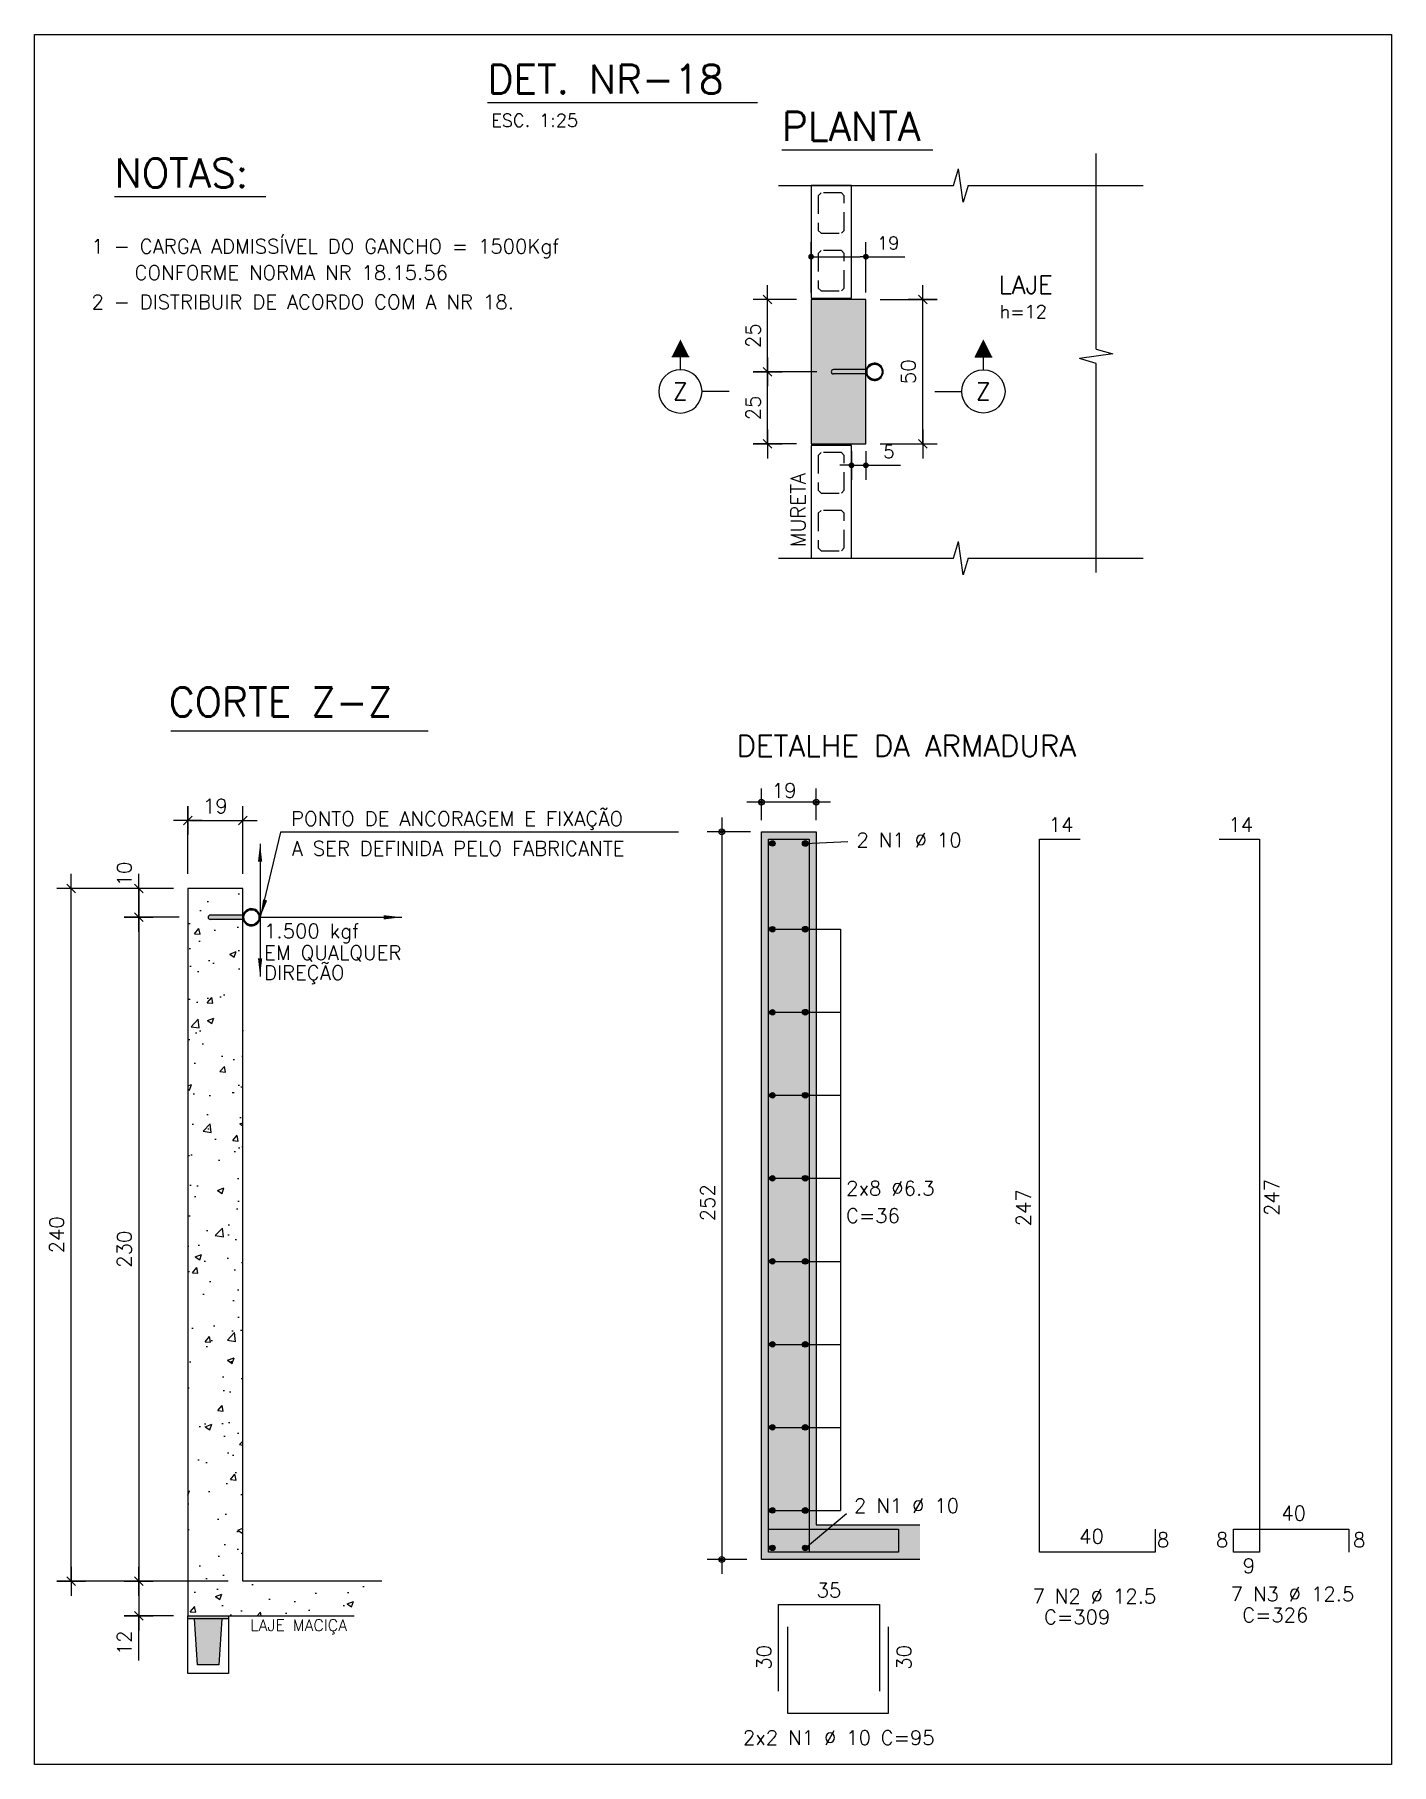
# Model space of a CAD drawing. Extents: x -14651 to 3487, y -4567 to -809.
# Drawn here: x -7812 to -6872, y -2353 to -1155 of the extents above; entities that cross this region are included whole.
import ezdxf
from ezdxf.enums import TextEntityAlignment as Align

# ---------------------------------------------------------------- set-up
doc = ezdxf.new("R2010")
doc.units = 0
doc.header["$LTSCALE"] = 25
doc.linetypes.add('DASHED2', pattern=[0.375, 0.25, -0.125])
for name, color, linetype in [('12', 4, 'Continuous'), ('228', 7, 'Continuous'), ('241', 2, 'Continuous'), ('4', 4, 'Continuous'), ('5', 2, 'Continuous'), ('COTA', 1, 'Continuous'), ('COTAS', 1, 'Continuous'), ('H3', 253, 'Continuous'), ('H7', 1, 'Continuous'), ('L-D', 2, 'Continuous'), ('L-N', 4, 'Continuous'), ('Linha_fina', 1, 'Continuous'), ('Linha_media', 4, 'Continuous'), ('PENA_01', 1, 'Continuous'), ('PENA_02', 2, 'Continuous'), ('PENA_03', 3, 'Continuous'), ('PENA_06', 6, 'Continuous'), ('Pena_1', 1, 'Continuous'), ('PENA_10', 253, 'Continuous'), ('PENA_12', 9, 'Continuous'), ('PENA_18', 1, 'Continuous'), ('PENA_3', 3, 'Continuous'), ('TEXTO', 3, 'Continuous'), ('VIGA', 3, 'Continuous')]:
    doc.layers.add(name, color=color, linetype=linetype)
doc.styles.add('COTA', font='romans.shx')
doc.styles.add('R80', font='simplex.shx', dxfattribs={"height": 10})
doc.styles.add('ROMANS', font='ROMANS')
doc.styles.get("Standard").update_dxf_attribs({"font": 'romans.shx'})
doc.styles.add('Texto1', font='romans.shx', dxfattribs={"height": 9})
doc.styles.add('Texto3', font='romans.shx', dxfattribs={"height": 20})
doc.dimstyles.new('forma', dxfattribs={"dimscale": 5, "dimtxt": 1.8, "dimasz": 0.8, "dimexe": 2, "dimexo": 1, "dimgap": 1, "dimtad": 1, "dimdec": 1, "dimzin": 9, "dimtxsty": 'COTA', "dimblk1": 'DOT', "dimblk2": 'DOT', "dimsah": 1, "dimcen": 0, "dimdle": 1, "dimclrd": 256, "dimclre": 256, "dimclrt": 2, "dimadec": 0, "dimazin": 0, "dimtfac": 1, "dimtdec": 0, "dimtmove": 0, "dimatfit": 3, "dimfxl": 1, "dimtolj": 1, "dimtzin": 0, "dimarcsym": 0})
doc.dimstyles.new('ZD1', dxfattribs={"dimtxt": 9, "dimasz": 1, "dimexe": 10, "dimexo": 10, "dimgap": 5, "dimtad": 1, "dimdec": 1, "dimzin": 12, "dimdsep": 46, "dimtxsty": 'R80', "dimblk1": 'ZD1', "dimblk2": 'ZD1', "dimsah": 1, "dimcen": 0.1, "dimdle": 10, "dimclrt": 2, "dimadec": 0, "dimazin": 0, "dimtfac": 1, "dimtdec": 1, "dimtmove": 0, "dimatfit": 3, "dimldrblk": 'ZD1', "dimfxl": 1, "dimtolj": 1, "dimtzin": 12, "dimarcsym": 0})

msp = doc.modelspace()

# ---------------------------------------------------------------- texts
at = {"layer": '228'}
for s, p in [('MURETA', (-7277.94, -1509.66)), ('252', (-7340.68, -1976.71)), ('247', (-6949.68, -1973.06)), ('247', (-7121.79, -1980.25)), ('30', (-7301.65, -2287.45)), ('30', (-7204.51, -2287.45))]:
    msp.add_text(s, height=10, rotation=90, dxfattribs=at).set_placement(p)
for s, p in [('19', (-7301.21, -1683.3)), ('14', (-7109.26, -1706.93)), ('14', (-6984.83, -1706.93)), ('2 N1 %%C 10', (-7242.55, -1717.62)), ('1.500 kgf', (-7653.07, -1780.66)), ('EM QUALQUER', (-7653.07, -1795.68)), ('DIREÇÃO', (-7653.07, -1809.54)), ('2x8 %%C6.3', (-7249.7, -1958.82)), ('C=36', (-7249.7, -1977.75)), ('2 N1 %%C 10', (-7244.24, -2178.7)), ('40', (-6948.16, -2183.94)), ('40', (-7088.21, -2199.94)), ('8', (-7034.34, -2202.41)), ('8', (-6993.32, -2202.41)), ('8', (-6898.33, -2202.41)), ('9', (-6974.83, -2220.41)), ('35', (-7270.16, -2237.29)), ('7 N2 %%C 12.5', (-7120.5, -2241.42)), ('7 N3 %%C 12.5', (-6983.22, -2239.97)), ('C=309', (-7112.47, -2255.91)), ('C=326', (-6975.18, -2254.46)), ('2x2 N1 %%C 10 C=95', (-7321.24, -2339.44))]:
    msp.add_text(s, height=10, dxfattribs=at).set_placement(p)
at = {"layer": '5', "linetype": 'Continuous'}
for s, p in [('1 - CARGA ADMISSÍVEL DO GANCHO = 1500Kgf', (-7772.71, -1306.25)), ('    CONFORME NORMA NR 18.15.56', (-7772.71, -1324.53)), ('2 - DISTRIBUIR DE ACORDO COM A NR 18.', (-7772.71, -1344.79))]:
    msp.add_text(s, height=10, dxfattribs=at).set_placement(p)
at = {"layer": 'L-D', "color": 2, "style": 'Texto1'}
msp.add_text('h=12', height=9, dxfattribs=at).set_placement((-7143.34, -1351.01))
at = {"layer": 'L-N'}
msp.add_text('LAJE', height=12.5, dxfattribs=at).set_placement((-7143.95, -1334.19))
at = {"layer": 'PENA_02', "linetype": 'Continuous'}
for s, p in [('PONTO DE ANCORAGEM E FIXAÇÃO', (-7634.4, -1702.78)), ('A SER DEFINIDA PELO FABRICANTE', (-7633.92, -1723.43))]:
    msp.add_text(s, height=10, dxfattribs=at).set_placement(p)
at = {"layer": 'PENA_03', "linetype": 'Continuous'}
for s, height, p in [('DETALHE DA ARMADURA', 15, (-7325.7, -1654.84)), ('LAJE MACIÇA', 8, (-7662.74, -2260.55))]:
    msp.add_text(s, height=height, dxfattribs=at).set_placement(p)
at = {"layer": 'TEXTO', "color": 4, "style": 'Texto3'}
for s, p in [('DET. NR-18', (-7498.29, -1195.51)), ('PLANTA', (-7294.29, -1228.19)), ('NOTAS:', (-7756.66, -1260.53)), ('CORTE Z-Z', (-7719.13, -1626.93))]:
    msp.add_text(s, height=20, dxfattribs=at).set_placement(p)
at = {"layer": 'TEXTO', "color": 2, "style": 'Texto1'}
msp.add_text('ESC. 1:25', height=9, dxfattribs=at).set_placement((-7495.64, -1218.49))

# ---------------------------------------------------------------- blocks, each defined once
blk = doc.blocks.new('ss')
at = {"layer": 'Linha_fina'}
blk.add_solid([(0, 0), (-2.5, -0.29), (-2.5, 0.3)], dxfattribs=at)
blk = doc.blocks.new('ZD1')
at = {"layer": '4'}
for q in [(-3, -3), (3, 3)]:
    blk.add_line((0, 0), q, dxfattribs=at)
at = {"layer": 'COTAS', "color": 1}
for p, q in [((-10, 0), (0, 0)), ((0, 0), (0, 10)), ((0, 0), (10, 0)), ((0, -10), (0, 0))]:
    blk.add_line(p, q, dxfattribs=at)
blk = doc.blocks.new('*D56')
at = {"layer": 'COTA', "color": 0, "lineweight": -2, "transparency": 16777216}
for p, q in [((-7715.9, -1746.1), (-7750, -1746.1)), ((-7740, -1747.1), (-7740, -1765.1)), ((-7711.9, -1766.1), (-7750, -1766.1))]:
    blk.add_line(p, q, dxfattribs=at)
at = {"layer": 'Defpoints', "color": 0, "transparency": 16777216}
for p in [(-7705.9, -1746.1), (-7740, -1766.1), (-7701.9, -1766.1)]:
    blk.add_point(p, dxfattribs=at)
at = {"layer": 'COTA', "color": 0, "lineweight": -2, "transparency": 16777216}
for p, rotation in [((-7740, -1746.1), 90), ((-7740, -1766.1), 270)]:
    blk.add_blockref('ZD1', p, dxfattribs=dict(at, rotation=rotation))
at = {"layer": 'COTA', "color": 2, "transparency": 16777216, "insert": (-7750, -1736.1), "char_height": 10, "attachment_point": 5, "rotation": 90, "style": 'R80'}
blk.add_mtext('\\A1;10', dxfattribs=at)
blk = doc.blocks.new('*D57')
at = {"layer": 'COTA', "color": 0, "lineweight": -2, "transparency": 16777216}
for p, q in [((-7711.9, -1766.1), (-7750, -1766.1)), ((-7740, -1767.1), (-7740, -2225.1)), ((-7677.9, -2226.1), (-7750, -2226.1))]:
    blk.add_line(p, q, dxfattribs=at)
at = {"layer": 'Defpoints', "color": 0, "transparency": 16777216}
for p in [(-7701.9, -1766.1), (-7740, -2226.1), (-7667.9, -2226.1)]:
    blk.add_point(p, dxfattribs=at)
at = {"layer": 'COTA', "color": 0, "lineweight": -2, "transparency": 16777216}
for p, rotation in [((-7740, -1766.1), 90), ((-7740, -2226.1), 270)]:
    blk.add_blockref('ZD1', p, dxfattribs=dict(at, rotation=rotation))
at = {"layer": 'COTA', "color": 2, "transparency": 16777216, "insert": (-7750, -1996.1), "char_height": 10, "attachment_point": 5, "rotation": 90, "style": 'R80'}
blk.add_mtext('\\A1;230', dxfattribs=at)
blk = doc.blocks.new('*D58')
at = {"layer": 'COTA', "color": 0, "lineweight": -2, "transparency": 16777216}
for p, q in [((-7677.9, -2226.1), (-7750, -2226.1)), ((-7740, -2227.1), (-7740, -2249.1)), ((-7715.9, -2250.1), (-7750, -2250.1)), ((-7740, -2280.9), (-7740, -2250.1))]:
    blk.add_line(p, q, dxfattribs=at)
at = {"layer": 'Defpoints', "color": 0, "transparency": 16777216}
for p in [(-7667.9, -2226.1), (-7740, -2250.1), (-7705.9, -2250.1)]:
    blk.add_point(p, dxfattribs=at)
at = {"layer": 'COTA', "color": 0, "lineweight": -2, "transparency": 16777216}
for p, rotation in [((-7740, -2226.1), 90), ((-7740, -2250.1), 270)]:
    blk.add_blockref('ZD1', p, dxfattribs=dict(at, rotation=rotation))
at = {"layer": 'COTA', "color": 2, "transparency": 16777216, "insert": (-7750, -2268.8), "char_height": 10, "attachment_point": 5, "rotation": 90, "style": 'R80'}
blk.add_mtext('\\A1;12', dxfattribs=at)
blk = doc.blocks.new('*D59')
at = {"layer": 'COTA', "color": 0, "lineweight": -2, "transparency": 16777216}
for p, q in [((-7705.9, -1736.1), (-7705.9, -1689.1)), ((-7667.9, -1736.1), (-7667.9, -1689.1)), ((-7704.9, -1699.1), (-7668.9, -1699.1))]:
    blk.add_line(p, q, dxfattribs=at)
at = {"layer": 'Defpoints', "color": 0, "transparency": 16777216}
for p in [(-7667.9, -1699.1), (-7705.9, -1746.1), (-7667.9, -1746.1)]:
    blk.add_point(p, dxfattribs=at)
at = {"layer": 'COTA', "color": 0, "lineweight": -2, "transparency": 16777216, "rotation": 180}
blk.add_blockref('ZD1', (-7705.9, -1699.1), dxfattribs=at)
at = {"layer": 'COTA', "color": 0, "lineweight": -2, "transparency": 16777216}
blk.add_blockref('ZD1', (-7667.9, -1699.1), dxfattribs=at)
at = {"layer": 'COTA', "color": 2, "transparency": 16777216, "insert": (-7686.9, -1689.1), "char_height": 10, "attachment_point": 5, "style": 'R80'}
blk.add_mtext('\\A1;19', dxfattribs=at)
blk = doc.blocks.new('*D60')
at = {"layer": 'COTA', "color": 0, "lineweight": -2, "transparency": 16777216}
for p, q in [((-7715.9, -1746.1), (-7796.8, -1746.1)), ((-7786.8, -2225.1), (-7786.8, -1747.1)), ((-7715.9, -2226.1), (-7796.8, -2226.1))]:
    blk.add_line(p, q, dxfattribs=at)
at = {"layer": 'Defpoints', "color": 0, "transparency": 16777216}
for p in [(-7786.8, -1746.1), (-7705.9, -1746.1), (-7705.9, -2226.1)]:
    blk.add_point(p, dxfattribs=at)
at = {"layer": 'COTA', "color": 0, "lineweight": -2, "transparency": 16777216}
for p, rotation in [((-7786.8, -1746.1), 90), ((-7786.8, -2226.1), 270)]:
    blk.add_blockref('ZD1', p, dxfattribs=dict(at, rotation=rotation))
at = {"layer": 'COTA', "color": 2, "transparency": 16777216, "insert": (-7796.8, -1986.1), "char_height": 10, "attachment_point": 5, "rotation": 90, "style": 'R80'}
blk.add_mtext('\\A1;240', dxfattribs=at)
blk = doc.blocks.new('P4015', base_point=(5842102.11612, -8124149.02973))
blk.add_lwpolyline([(5842082.61612, -8124156.02973), (5842121.61612, -8124156.02973), (5842121.61612, -8124142.02973), (5842082.61612, -8124142.02973), (5842082.61612, -8124156.02973)])
at = {"color": 1, "linetype": 'DASHED2'}
for points in [[(5842085.11612, -8124152.52973), (5842086.11612, -8124153.52973), (5842098.11612, -8124153.52973), (5842099.11612, -8124152.52973), (5842099.11612, -8124145.52973), (5842098.11612, -8124144.52973), (5842086.11612, -8124144.52973), (5842085.11612, -8124145.52973), (5842085.11612, -8124152.52973)], [(5842105.11612, -8124152.52973), (5842106.11612, -8124153.52973), (5842118.11612, -8124153.52973), (5842119.11612, -8124152.52973), (5842119.11612, -8124145.52973), (5842118.11612, -8124144.52973), (5842106.11612, -8124144.52973), (5842105.11612, -8124145.52973), (5842105.11612, -8124152.52973)]]:
    blk.add_lwpolyline(points, dxfattribs=at)
blk = doc.blocks.new('atrib_seção')
at = {"layer": 'Linha_media', "style": 'ROMANS'}
blk.add_attdef('X', text='', height=2, dxfattribs=at).set_placement((0, 0), align=Align.MIDDLE)
blk = doc.blocks.new('seção_dir')
at = {"layer": 'Linha_media'}
for p, q in [((-1, 4), (1, 4)), ((0, 2.5), (0, 4)), ((-5.62, 0), (-2.5, 0))]:
    blk.add_line(p, q, dxfattribs=at)
blk.add_circle((0, 0), 2.5, dxfattribs=at)
blk.add_solid([(-1, 4), (0, 6), (1, 4)], dxfattribs=at)
blk = doc.blocks.new('*D324')
at = {"layer": 'COTA', "color": 0, "lineweight": -2, "transparency": 16777216}
for p, q in [((-7226, -1338.2), (-7186.6, -1338.2)), ((-7196.6, -1437.2), (-7196.6, -1339.2)), ((-7226, -1438.2), (-7186.6, -1438.2))]:
    blk.add_line(p, q, dxfattribs=at)
at = {"layer": 'Defpoints', "color": 0, "transparency": 16777216}
for p in [(-7236, -1338.2), (-7196.6, -1338.2), (-7236, -1438.2)]:
    blk.add_point(p, dxfattribs=at)
at = {"layer": 'COTA', "color": 0, "lineweight": -2, "transparency": 16777216}
for p, rotation in [((-7196.6, -1338.2), 90), ((-7196.6, -1438.2), 270)]:
    blk.add_blockref('ZD1', p, dxfattribs=dict(at, rotation=rotation))
at = {"layer": 'COTA', "color": 2, "transparency": 16777216, "insert": (-7206.6, -1388.2), "char_height": 10, "attachment_point": 5, "rotation": 90, "style": 'R80'}
blk.add_mtext('\\A1;50', dxfattribs=at)
blk = doc.blocks.new('interrup')
at = {"layer": 'Linha_fina'}
for p, q in [((-1, 0), (-0.33, 2.31)), ((0.33, -2.31), (-0.33, 2.31)), ((1, 0), (0.33, -2.31))]:
    blk.add_line(p, q, dxfattribs=at)
blk = doc.blocks.new('*D325')
at = {"layer": 'COTA', "color": 0, "lineweight": -2, "transparency": 16777216}
for p, q in [((-7270, -1388.2), (-7314.1, -1388.2)), ((-7304.1, -1437.2), (-7304.1, -1389.2)), ((-7284, -1438.2), (-7314.1, -1438.2))]:
    blk.add_line(p, q, dxfattribs=at)
at = {"layer": 'Defpoints', "color": 0, "transparency": 16777216}
for p in [(-7304.1, -1388.2), (-7260, -1388.2), (-7274, -1438.2)]:
    blk.add_point(p, dxfattribs=at)
at = {"layer": 'COTA', "color": 0, "lineweight": -2, "transparency": 16777216}
for p, rotation in [((-7304.1, -1388.2), 90), ((-7304.1, -1438.2), 270)]:
    blk.add_blockref('ZD1', p, dxfattribs=dict(at, rotation=rotation))
at = {"layer": 'COTA', "color": 2, "transparency": 16777216, "insert": (-7314.1, -1413.2), "char_height": 10, "attachment_point": 5, "rotation": 90, "style": 'R80'}
blk.add_mtext('\\A1;25', dxfattribs=at)
blk = doc.blocks.new('*D326')
at = {"layer": 'COTA', "color": 0, "lineweight": -2, "transparency": 16777216}
for p, q in [((-7284, -1338.2), (-7314.1, -1338.2)), ((-7304.1, -1387.2), (-7304.1, -1339.2)), ((-7270, -1388.2), (-7314.1, -1388.2))]:
    blk.add_line(p, q, dxfattribs=at)
at = {"layer": 'Defpoints', "color": 0, "transparency": 16777216}
for p in [(-7304.1, -1338.2), (-7274, -1338.2), (-7260, -1388.2)]:
    blk.add_point(p, dxfattribs=at)
at = {"layer": 'COTA', "color": 0, "lineweight": -2, "transparency": 16777216}
for p, rotation in [((-7304.1, -1338.2), 90), ((-7304.1, -1388.2), 270)]:
    blk.add_blockref('ZD1', p, dxfattribs=dict(at, rotation=rotation))
at = {"layer": 'COTA', "color": 2, "transparency": 16777216, "insert": (-7314.1, -1363.2), "char_height": 10, "attachment_point": 5, "rotation": 90, "style": 'R80'}
blk.add_mtext('\\A1;25', dxfattribs=at)
blk = doc.blocks.new('_Dot')
at = {"color": 0, "linetype": 'ByBlock', "lineweight": -2}
blk.add_line((-0.5, 0), (-1, 0), dxfattribs=at)
at = {"color": 0, "linetype": 'ByBlock', "const_width": 0.5}
blk.add_lwpolyline([(-0.25, 0, 1), (0.25, 0, 1)], format="xyb", close=True, dxfattribs=at)
blk = doc.blocks.new('*D327')
at = {"layer": 'COTA', "lineweight": -2, "transparency": 16777216}
for p, q in [((-7274, -1333.2), (-7274, -1298.5)), ((-7236, -1333.2), (-7236, -1298.5)), ((-7270, -1308.5), (-7240, -1308.5)), ((-7236, -1308.5), (-7209.1, -1308.5))]:
    blk.add_line(p, q, dxfattribs=at)
at = {"layer": 'Defpoints', "color": 0, "transparency": 16777216}
for p in [(-7236, -1308.5), (-7274, -1338.2), (-7236, -1338.2)]:
    blk.add_point(p, dxfattribs=at)
at = {"layer": 'COTA', "lineweight": -2, "transparency": 16777216, "xscale": 4, "yscale": 4, "zscale": 4, "rotation": 180}
blk.add_blockref('_Dot', (-7274, -1308.5), dxfattribs=at)
at = {"layer": 'COTA', "lineweight": -2, "transparency": 16777216, "xscale": 4, "yscale": 4, "zscale": 4}
blk.add_blockref('_Dot', (-7236, -1308.5), dxfattribs=at)
at = {"layer": 'COTA', "color": 2, "transparency": 16777216, "insert": (-7220.5, -1299), "char_height": 9, "attachment_point": 5, "style": 'COTA'}
blk.add_mtext('\\A1;19 ', dxfattribs=at)
blk = doc.blocks.new('*D328')
at = {"layer": 'COTA', "lineweight": -2, "transparency": 16777216}
for p, q in [((-7246, -1443.2), (-7246, -1463)), ((-7236, -1443.2), (-7236, -1463)), ((-7250, -1453), (-7254, -1453)), ((-7246, -1453), (-7236, -1453)), ((-7232, -1453), (-7212, -1453))]:
    blk.add_line(p, q, dxfattribs=at)
at = {"layer": 'Defpoints', "color": 0, "transparency": 16777216}
for p in [(-7246, -1438.2), (-7236, -1438.2), (-7236, -1453)]:
    blk.add_point(p, dxfattribs=at)
at = {"layer": 'COTA', "lineweight": -2, "transparency": 16777216, "xscale": 4, "yscale": 4, "zscale": 4}
blk.add_blockref('_Dot', (-7246, -1453), dxfattribs=at)
at = {"layer": 'COTA', "lineweight": -2, "transparency": 16777216, "xscale": 4, "yscale": 4, "zscale": 4, "rotation": 180}
blk.add_blockref('_Dot', (-7236, -1453), dxfattribs=at)
at = {"layer": 'COTA', "color": 2, "transparency": 16777216, "insert": (-7220, -1443.5), "char_height": 9, "attachment_point": 5, "style": 'COTA'}
blk.add_mtext('\\A1;5 ', dxfattribs=at)

# ---------------------------------------------------------------- dimensions: what is measured, and where the dimension line sits
at = {"layer": 'COTA'}
dim = msp.add_linear_dim(base=(-7235.97, -1308.52), p1=(-7273.97, -1338.22), p2=(-7235.97, -1338.22), dimstyle='forma', override={"dimscale": 5, "dimlfac": 0.5, "dimpost": ' '}, dxfattribs=at)
dim.commit()
dim.dimension.update_dxf_attribs({"geometry": '*D327', "text_midpoint": (-7220.55, -1308.52), "dimtype": 128})
for base, p1, p2, angle, picture, middle in [((-7304.11, -1338.22), (-7259.97, -1388.22), (-7273.97, -1338.22), 90, '*D326', (-7314.11, -1363.22)), ((-7196.57, -1338.22), (-7235.97, -1438.22), (-7235.97, -1338.22), 90, '*D324', (-7206.57, -1388.22)), ((-7304.11, -1388.22), (-7273.97, -1438.22), (-7259.97, -1388.22), 90, '*D325', (-7314.11, -1413.22)), ((-7667.86, -1699.12), (-7705.86, -1746.11), (-7667.86, -1746.11), 180, '*D59', (-7686.86, -1689.12)), ((-7786.84, -1746.11), (-7705.86, -2226.11), (-7705.86, -1746.11), 90, '*D60', (-7796.84, -1986.11)), ((-7739.96, -2226.11), (-7701.86, -1766.11), (-7667.86, -2226.11), 90, '*D57', (-7749.96, -1996.11))]:
    dim = msp.add_linear_dim(base=base, p1=p1, p2=p2, angle=angle, dimstyle='ZD1', override={"dimlfac": 0.5, "dimtmove": 1}, dxfattribs=at)
    dim.commit()
    dim.dimension.update_dxf_attribs({"geometry": picture, "text_midpoint": middle})
dim = msp.add_linear_dim(base=(-7235.97, -1453.04), p1=(-7245.97, -1438.22), p2=(-7235.97, -1438.22), dimstyle='forma', override={"dimscale": 5, "dimlfac": 0.5, "dimpost": ' '}, dxfattribs=at)
dim.commit()
dim.dimension.update_dxf_attribs({"geometry": '*D328', "text_midpoint": (-7219.97, -1443.54)})
for base, p1, p2, picture, middle in [((-7739.96, -1766.11), (-7705.86, -1746.11), (-7701.86, -1766.11), '*D56', (-7739.96, -1736.11)), ((-7739.96, -2250.11), (-7667.86, -2226.11), (-7705.86, -2250.11), '*D58', (-7739.96, -2268.76))]:
    dim = msp.add_linear_dim(base=base, p1=p1, p2=p2, angle=90, dimstyle='ZD1', override={"dimlfac": 0.5, "dimtmove": 1}, dxfattribs=at)
    dim.commit()
    dim.dimension.update_dxf_attribs({"geometry": picture, "text_midpoint": middle, "dimtype": 128})

# ---------------------------------------------------------------- hatches: boundary and pattern name
at = {"layer": 'H3'}
msp.add_hatch(color=256, dxfattribs=at).paths.add_polyline_path([(-7273.97, -1438.22), (-7235.97, -1438.22), (-7235.97, -1338.22), (-7273.97, -1338.22)])
at = {"layer": 'H7'}
h = msp.add_hatch(color=256, dxfattribs=at)
h.paths.add_polyline_path([(-7235.81, -1386.72), (-7258.47, -1386.72, 1), (-7258.47, -1389.72), (-7235.81, -1389.72, 7.8729833)])
h.paths.add_polyline_path([(-7224.77, -1388.22, 1), (-7235.23, -1388.22, 1)], flags=16)
h = msp.add_hatch(color=256, dxfattribs=at)
h.paths.add_polyline_path([(-7236, -1386.72), (-7235.81, -1386.72, -7.8729833), (-7235.81, -1389.72), (-7236, -1389.72)])
h.paths.add_polyline_path([(-7235.23, -1388.22, 1), (-7224.77, -1388.22, 1)], flags=16)
h = msp.add_hatch(color=256, dxfattribs=at)
h.paths.add_polyline_path([(-7667.69, -1764.61), (-7690.36, -1764.61, 1), (-7690.36, -1767.61), (-7667.69, -1767.61, 7.8729833)])
h.paths.add_polyline_path([(-7656.66, -1766.11, 1), (-7667.12, -1766.11, 1)], flags=16)
h = msp.add_hatch(color=256, dxfattribs=at)
h.paths.add_polyline_path([(-7667.89, -1764.61), (-7667.69, -1764.61, -7.8729833), (-7667.69, -1767.61), (-7667.89, -1767.61)])
h.paths.add_polyline_path([(-7667.12, -1766.11, 1), (-7656.66, -1766.11, 1)], flags=16)
at = {"layer": 'Pena_1'}
h = msp.add_hatch(dxfattribs=at)
h.set_pattern_fill('AR-CONC', color=256, scale=0.25, style=0)
h.set_pattern_definition([(50, (-9983.102, -2282.83), (45.54617, -3.98477), [4.7625, -52.3875]), (355, (-9983.1, -2282.83), (-8.81086, 47.7642), [3.81, -41.91015]), (100.4514, (-9979.307, -2283.16), (36.7353, 43.7794), [4.0475, -44.5226]), (46.1842, (-9983.1, -2270.13), (67.7698, -10.5106), [7.1437, -78.5812]), (96.6356, (-9977.455, -2271.006), (59.351, 61.8565), [6.0713, -66.7839]), (351.184, (-9983.1, -2270.13), (59.351, 61.8565), [5.715, -62.865]), (21, (-9976.752, -2273.305), (37.9036, -25.5663), [4.7625, -52.3875]), (326, (-9976.75, -2273.305), (15.4505, 46.047), [3.81, -41.91]), (71.4514, (-9973.594, -2275.435), (53.3541, 20.4807), [4.0475, -44.5225]), (37.5, (-9983.102, -2282.83), (0.77215, 21.13876), [0, -41.402, 0, -42.545, 0, -42.06875]), (7.5, (-9983.102, -2282.83), (16.70492, 25.04514), [0, -24.257, 0, -40.4495, 0, -16.03375]), (327.5, (-9997.263, -2282.83), (33.89765, -1.43219), [0, -15.875, 0, -49.53, 0, -65.7225]), (317.5, (-10003.613, -2282.83), (37.0323, 6.35662), [0, -20.6375, 0, -32.893, 0, -46.6725])])
h.paths.add_polyline_path([(-7571.46, -2226.11), (-7667.86, -2226.11), (-7667.86, -1746.11), (-7705.86, -1746.11), (-7705.86, -2250.11), (-7580.61, -2250.11)])

# ---------------------------------------------------------------- linework, layer by layer
msp.add_lwpolyline([(-7812.16, -1154.61), (-6871.78, -1154.61), (-6871.78, -2352.98), (-7812.16, -2352.98)], close=True)
at = {"layer": '12', "linetype": 'Continuous'}
for p, q in [((-7498.29, -1201.76), (-7311.12, -1201.76)), ((-7294.29, -1234.44), (-7189.56, -1234.44)), ((-7756.66, -1266.78), (-7651.93, -1266.78)), ((-7717.72, -1636.85), (-7539.47, -1636.85))]:
    msp.add_line(p, q, dxfattribs=at)
at = {"layer": 'COTA'}
for p, q in [((-7300.79, -1774.39), (-7253.64, -1774.39)), ((-7253.64, -1774.39), (-7253.64, -2177.03)), ((-7300.79, -1831.91), (-7253.64, -1831.91)), ((-7300.79, -1889.43), (-7253.64, -1889.43)), ((-7300.79, -1946.95), (-7253.64, -1946.95)), ((-7300.79, -2004.47), (-7253.64, -2004.47)), ((-7300.79, -2061.99), (-7253.64, -2061.99)), ((-7300.79, -2119.51), (-7253.64, -2119.51)), ((-7300.79, -2177.03), (-7253.64, -2177.03))]:
    msp.add_line(p, q, dxfattribs=at)
at = {"layer": 'Linha_fina'}
for p, q in [((-7076.49, -1372.46), (-7076.49, -1237.08)), ((-7296.55, -1259.22), (-7175.19, -1259.22)), ((-7165.19, -1259.22), (-7043.84, -1259.22)), ((-7076.49, -1527.22), (-7076.49, -1382.46)), ((-7296.55, -1517.22), (-7175.19, -1517.22)), ((-7165.19, -1517.22), (-7043.84, -1517.22)), ((-7641.62, -1707.19), (-7655.8, -1766.11)), ((-7365.9, -1707.19), (-7641.62, -1707.19)), ((-7655.89, -1715.14), (-7655.89, -1807.08)), ((-7655.89, -1766.11), (-7557.7, -1766.11))]:
    msp.add_line(p, q, dxfattribs=at)
at = {"layer": 'Linha_media'}
for p, q in [((-7235.81, -1386.72), (-7258.47, -1386.72)), ((-7235.81, -1389.72), (-7258.47, -1389.72)), ((-7667.69, -1764.61), (-7690.36, -1764.61)), ((-7667.69, -1767.61), (-7690.36, -1767.61))]:
    msp.add_line(p, q, dxfattribs=at)
for centre in [(-7230, -1388.22), (-7661.89, -1766.11)]:
    msp.add_circle(centre, 5.23, dxfattribs=at)
for centre, radius, start, end in [((-7258.47, -1388.22), 1.5, 90, 270), ((-7230, -1388.22), 6, 194.47751, 165.52249), ((-7661.89, -1766.11), 6, 194.47751, 165.52249), ((-7690.36, -1766.11), 1.5, 90, 270)]:
    msp.add_arc(centre, radius, start, end, dxfattribs=at)
at = {"layer": 'PENA_01', "linetype": 'Continuous'}
for p, q in [((-7308.42, -1698.79), (-7308.42, -1676.89)), ((-7270.42, -1698.79), (-7270.42, -1676.89)), ((-7260.42, -1686.3), (-7318.42, -1686.3)), ((-7335.9, -1696.95), (-7335.9, -2220.95)), ((-7315.93, -1706.95), (-7345.9, -1706.95)), ((-7278.04, -1714.95), (-7248.63, -1713.63)), ((-7278.1, -2203.27), (-7249.38, -2179.2)), ((-7318.42, -2210.95), (-7345.9, -2210.95))]:
    msp.add_line(p, q, dxfattribs=at)
at = {"layer": 'PENA_02', "linetype": 'Continuous'}
for points in [[(-7677.86, -2250.11), (-7677.86, -2290.11), (-7705.86, -2290.11), (-7705.86, -2250.11)], [(-7677.86, -2252.11), (-7705.86, -2252.11)]]:
    msp.add_lwpolyline(points, dxfattribs=at)
for centre, radius in [((-7308.42, -1686.3), 2), ((-7308.42, -1686.3), 1), ((-7270.42, -1686.3), 2), ((-7270.42, -1686.3), 1), ((-7335.9, -1706.95), 2), ((-7335.9, -1706.95), 1), ((-7335.9, -2210.95), 2), ((-7335.9, -2210.95), 1)]:
    msp.add_circle(centre, radius, dxfattribs=at)
at = {"layer": 'PENA_03', "linetype": 'Continuous'}
for p, q in [((-7308.42, -2210.95), (-7308.42, -1706.95)), ((-7308.42, -1706.95), (-7270.42, -1706.95)), ((-7270.42, -1706.95), (-7270.42, -2186.95)), ((-7270.42, -2186.95), (-7198.56, -2186.95)), ((-7198.56, -2210.95), (-7308.42, -2210.95))]:
    msp.add_line(p, q, dxfattribs=at)
for centre, radius in [((-7300.79, -1714.95), 1.88), ((-7278.04, -1714.95), 1.95), ((-7300.79, -1774.39), 1.88), ((-7278.04, -1774.39), 1.95), ((-7300.79, -1831.91), 1.88), ((-7278.04, -1831.91), 1.95), ((-7300.79, -1889.43), 1.88), ((-7278.04, -1889.43), 1.95), ((-7300.79, -1946.95), 1.88), ((-7278.04, -1946.95), 1.95), ((-7300.79, -2004.47), 1.88), ((-7278.04, -2004.47), 1.95), ((-7300.79, -2061.99), 1.88), ((-7278.04, -2061.99), 1.95), ((-7300.79, -2119.51), 1.88), ((-7278.04, -2119.51), 1.95), ((-7300.79, -2177.03), 1.88), ((-7278.04, -2177.03), 1.95), ((-7300.79, -2202.95), 1.88), ((-7278.04, -2202.95), 1.88)]:
    msp.add_circle(centre, radius, dxfattribs=at)
for points in [[(-7302.67, -1714.95), (-7302.23, -1713.75), (-7301.12, -1713.11)], [(-7302.67, -1714.95), (-7301.12, -1713.11), (-7299.86, -1713.33)], [(-7302.67, -1714.95), (-7299.86, -1713.33), (-7299.03, -1714.31)], [(-7279.99, -1714.95), (-7279.54, -1713.7), (-7278.38, -1713.03)], [(-7279.99, -1714.95), (-7278.38, -1713.03), (-7277.07, -1713.26)], [(-7279.99, -1714.95), (-7277.07, -1713.26), (-7276.21, -1714.29)], [(-7302.67, -1714.95), (-7299.03, -1714.31), (-7299.03, -1715.59)], [(-7302.67, -1714.95), (-7299.03, -1715.59), (-7299.86, -1716.58)], [(-7302.67, -1714.95), (-7299.86, -1716.58), (-7301.12, -1716.8)], [(-7302.67, -1714.95), (-7301.12, -1716.8), (-7302.23, -1716.16)], [(-7302.67, -1714.95), (-7302.23, -1716.16), (-7302.67, -1714.95)], [(-7279.99, -1714.95), (-7276.21, -1714.29), (-7276.21, -1715.62)], [(-7279.99, -1714.95), (-7276.21, -1715.62), (-7277.07, -1716.64)], [(-7279.99, -1714.95), (-7277.07, -1716.64), (-7278.38, -1716.87)], [(-7279.99, -1714.95), (-7278.38, -1716.87), (-7279.54, -1716.21)], [(-7279.99, -1714.95), (-7279.54, -1716.21), (-7279.99, -1714.95)], [(-7302.67, -1774.39), (-7302.23, -1773.19), (-7301.12, -1772.55)], [(-7302.67, -1774.39), (-7301.12, -1772.55), (-7299.86, -1772.77)], [(-7302.67, -1774.39), (-7299.86, -1772.77), (-7299.03, -1773.75)], [(-7279.99, -1774.39), (-7279.54, -1773.14), (-7278.38, -1772.47)], [(-7279.99, -1774.39), (-7278.38, -1772.47), (-7277.07, -1772.7)], [(-7279.99, -1774.39), (-7277.07, -1772.7), (-7276.21, -1773.73)], [(-7302.67, -1774.39), (-7299.03, -1773.75), (-7299.03, -1775.03)], [(-7302.67, -1774.39), (-7299.03, -1775.03), (-7299.86, -1776.02)], [(-7302.67, -1774.39), (-7299.86, -1776.02), (-7301.12, -1776.24)], [(-7302.67, -1774.39), (-7301.12, -1776.24), (-7302.23, -1775.6)], [(-7302.67, -1774.39), (-7302.23, -1775.6), (-7302.67, -1774.39)], [(-7279.99, -1774.39), (-7276.21, -1773.73), (-7276.21, -1775.06)], [(-7279.99, -1774.39), (-7276.21, -1775.06), (-7277.07, -1776.08)], [(-7279.99, -1774.39), (-7277.07, -1776.08), (-7278.38, -1776.31)], [(-7279.99, -1774.39), (-7278.38, -1776.31), (-7279.54, -1775.65)], [(-7279.99, -1774.39), (-7279.54, -1775.65), (-7279.99, -1774.39)], [(-7302.67, -1831.91), (-7302.23, -1830.71), (-7301.12, -1830.07)], [(-7302.67, -1831.91), (-7301.12, -1830.07), (-7299.86, -1830.29)], [(-7302.67, -1831.91), (-7299.86, -1830.29), (-7299.03, -1831.27)], [(-7302.67, -1831.91), (-7299.03, -1831.27), (-7299.03, -1832.55)], [(-7302.67, -1831.91), (-7299.03, -1832.55), (-7299.86, -1833.54)], [(-7302.67, -1831.91), (-7299.86, -1833.54), (-7301.12, -1833.76)], [(-7302.67, -1831.91), (-7301.12, -1833.76), (-7302.23, -1833.12)], [(-7302.67, -1831.91), (-7302.23, -1833.12), (-7302.67, -1831.91)], [(-7279.99, -1831.91), (-7279.54, -1830.66), (-7278.38, -1829.99)], [(-7279.99, -1831.91), (-7278.38, -1829.99), (-7277.07, -1830.22)], [(-7279.99, -1831.91), (-7277.07, -1830.22), (-7276.21, -1831.25)], [(-7279.99, -1831.91), (-7276.21, -1831.25), (-7276.21, -1832.58)], [(-7279.99, -1831.91), (-7276.21, -1832.58), (-7277.07, -1833.6)], [(-7279.99, -1831.91), (-7277.07, -1833.6), (-7278.38, -1833.83)], [(-7279.99, -1831.91), (-7278.38, -1833.83), (-7279.54, -1833.17)], [(-7279.99, -1831.91), (-7279.54, -1833.17), (-7279.99, -1831.91)], [(-7302.67, -1889.43), (-7302.23, -1888.23), (-7301.12, -1887.59)], [(-7302.67, -1889.43), (-7301.12, -1887.59), (-7299.86, -1887.81)], [(-7302.67, -1889.43), (-7299.86, -1887.81), (-7299.03, -1888.79)], [(-7302.67, -1889.43), (-7299.03, -1888.79), (-7299.03, -1890.07)], [(-7302.67, -1889.43), (-7299.03, -1890.07), (-7299.86, -1891.06)], [(-7302.67, -1889.43), (-7299.86, -1891.06), (-7301.12, -1891.28)], [(-7302.67, -1889.43), (-7301.12, -1891.28), (-7302.23, -1890.64)], [(-7302.67, -1889.43), (-7302.23, -1890.64), (-7302.67, -1889.43)], [(-7279.99, -1889.43), (-7279.54, -1888.18), (-7278.38, -1887.51)], [(-7279.99, -1889.43), (-7278.38, -1887.51), (-7277.07, -1887.74)], [(-7279.99, -1889.43), (-7277.07, -1887.74), (-7276.21, -1888.77)], [(-7279.99, -1889.43), (-7276.21, -1888.77), (-7276.21, -1890.1)], [(-7279.99, -1889.43), (-7276.21, -1890.1), (-7277.07, -1891.12)], [(-7279.99, -1889.43), (-7277.07, -1891.12), (-7278.38, -1891.35)], [(-7279.99, -1889.43), (-7278.38, -1891.35), (-7279.54, -1890.69)], [(-7279.99, -1889.43), (-7279.54, -1890.69), (-7279.99, -1889.43)], [(-7302.67, -1946.95), (-7302.23, -1945.75), (-7301.12, -1945.11)], [(-7302.67, -1946.95), (-7301.12, -1945.11), (-7299.86, -1945.33)], [(-7302.67, -1946.95), (-7299.86, -1945.33), (-7299.03, -1946.31)], [(-7302.67, -1946.95), (-7299.03, -1946.31), (-7299.03, -1947.59)], [(-7302.67, -1946.95), (-7299.03, -1947.59), (-7299.86, -1948.58)], [(-7302.67, -1946.95), (-7299.86, -1948.58), (-7301.12, -1948.8)], [(-7302.67, -1946.95), (-7301.12, -1948.8), (-7302.23, -1948.16)], [(-7302.67, -1946.95), (-7302.23, -1948.16), (-7302.67, -1946.95)], [(-7279.99, -1946.95), (-7279.54, -1945.7), (-7278.38, -1945.03)], [(-7279.99, -1946.95), (-7278.38, -1945.03), (-7277.07, -1945.26)], [(-7279.99, -1946.95), (-7277.07, -1945.26), (-7276.21, -1946.29)], [(-7279.99, -1946.95), (-7276.21, -1946.29), (-7276.21, -1947.62)], [(-7279.99, -1946.95), (-7276.21, -1947.62), (-7277.07, -1948.64)], [(-7279.99, -1946.95), (-7277.07, -1948.64), (-7278.38, -1948.87)], [(-7279.99, -1946.95), (-7278.38, -1948.87), (-7279.54, -1948.21)], [(-7279.99, -1946.95), (-7279.54, -1948.21), (-7279.99, -1946.95)], [(-7302.67, -2004.47), (-7302.23, -2003.27), (-7301.12, -2002.63)], [(-7302.67, -2004.47), (-7301.12, -2002.63), (-7299.86, -2002.85)], [(-7302.67, -2004.47), (-7299.86, -2002.85), (-7299.03, -2003.83)], [(-7302.67, -2004.47), (-7299.03, -2003.83), (-7299.03, -2005.11)], [(-7302.67, -2004.47), (-7299.03, -2005.11), (-7299.86, -2006.1)], [(-7302.67, -2004.47), (-7299.86, -2006.1), (-7301.12, -2006.32)], [(-7302.67, -2004.47), (-7301.12, -2006.32), (-7302.23, -2005.68)], [(-7302.67, -2004.47), (-7302.23, -2005.68), (-7302.67, -2004.47)], [(-7279.99, -2004.47), (-7279.54, -2003.22), (-7278.38, -2002.55)], [(-7279.99, -2004.47), (-7278.38, -2002.55), (-7277.07, -2002.78)], [(-7279.99, -2004.47), (-7277.07, -2002.78), (-7276.21, -2003.8)], [(-7279.99, -2004.47), (-7276.21, -2003.8), (-7276.21, -2005.14)], [(-7279.99, -2004.47), (-7276.21, -2005.14), (-7277.07, -2006.16)], [(-7279.99, -2004.47), (-7277.07, -2006.16), (-7278.38, -2006.39)], [(-7279.99, -2004.47), (-7278.38, -2006.39), (-7279.54, -2005.73)], [(-7279.99, -2004.47), (-7279.54, -2005.73), (-7279.99, -2004.47)], [(-7302.67, -2061.99), (-7302.23, -2060.79), (-7301.12, -2060.14)], [(-7302.67, -2061.99), (-7301.12, -2060.14), (-7299.86, -2060.37)], [(-7302.67, -2061.99), (-7299.86, -2060.37), (-7299.03, -2061.35)], [(-7279.99, -2061.99), (-7279.54, -2060.74), (-7278.38, -2060.07)], [(-7279.99, -2061.99), (-7278.38, -2060.07), (-7277.07, -2060.3)], [(-7279.99, -2061.99), (-7277.07, -2060.3), (-7276.21, -2061.32)], [(-7302.67, -2061.99), (-7299.03, -2061.35), (-7299.03, -2062.63)], [(-7302.67, -2061.99), (-7299.03, -2062.63), (-7299.86, -2063.61)], [(-7302.67, -2061.99), (-7299.86, -2063.61), (-7301.12, -2063.84)], [(-7302.67, -2061.99), (-7301.12, -2063.84), (-7302.23, -2063.2)], [(-7279.99, -2061.99), (-7276.21, -2061.32), (-7276.21, -2062.66)], [(-7279.99, -2061.99), (-7276.21, -2062.66), (-7277.07, -2063.68)], [(-7279.99, -2061.99), (-7277.07, -2063.68), (-7278.38, -2063.91)], [(-7279.99, -2061.99), (-7278.38, -2063.91), (-7279.54, -2063.24)], [(-7279.99, -2061.99), (-7279.54, -2063.24), (-7279.99, -2061.99)], [(-7302.67, -2119.51), (-7302.23, -2118.31), (-7301.12, -2117.66)], [(-7302.67, -2119.51), (-7301.12, -2117.66), (-7299.86, -2117.89)], [(-7302.67, -2119.51), (-7299.86, -2117.89), (-7299.03, -2118.87)], [(-7302.67, -2119.51), (-7299.03, -2118.87), (-7299.03, -2120.15)], [(-7302.67, -2119.51), (-7299.03, -2120.15), (-7299.86, -2121.13)], [(-7302.67, -2119.51), (-7299.86, -2121.13), (-7301.12, -2121.36)], [(-7302.67, -2119.51), (-7301.12, -2121.36), (-7302.23, -2120.72)], [(-7279.99, -2119.51), (-7279.54, -2118.26), (-7278.38, -2117.59)], [(-7279.99, -2119.51), (-7278.38, -2117.59), (-7277.07, -2117.82)], [(-7279.99, -2119.51), (-7277.07, -2117.82), (-7276.21, -2118.84)], [(-7279.99, -2119.51), (-7276.21, -2118.84), (-7276.21, -2120.18)], [(-7279.99, -2119.51), (-7276.21, -2120.18), (-7277.07, -2121.2)], [(-7279.99, -2119.51), (-7277.07, -2121.2), (-7278.38, -2121.43)], [(-7279.99, -2119.51), (-7278.38, -2121.43), (-7279.54, -2120.76)], [(-7279.99, -2119.51), (-7279.54, -2120.76), (-7279.99, -2119.51)], [(-7302.67, -2177.03), (-7302.23, -2175.83), (-7301.12, -2175.18)], [(-7302.67, -2177.03), (-7301.12, -2175.18), (-7299.86, -2175.41)], [(-7302.67, -2177.03), (-7299.86, -2175.41), (-7299.03, -2176.39)], [(-7302.67, -2177.03), (-7299.03, -2176.39), (-7299.03, -2177.67)], [(-7302.67, -2177.03), (-7299.03, -2177.67), (-7299.86, -2178.65)], [(-7302.67, -2177.03), (-7299.86, -2178.65), (-7301.12, -2178.88)], [(-7302.67, -2177.03), (-7301.12, -2178.88), (-7302.23, -2178.24)], [(-7279.99, -2177.03), (-7279.54, -2175.78), (-7278.38, -2175.11)], [(-7279.99, -2177.03), (-7278.38, -2175.11), (-7277.07, -2175.34)], [(-7279.99, -2177.03), (-7277.07, -2175.34), (-7276.21, -2176.36)], [(-7279.99, -2177.03), (-7276.21, -2176.36), (-7276.21, -2177.7)], [(-7279.99, -2177.03), (-7276.21, -2177.7), (-7277.07, -2178.72)], [(-7279.99, -2177.03), (-7277.07, -2178.72), (-7278.38, -2178.95)], [(-7279.99, -2177.03), (-7278.38, -2178.95), (-7279.54, -2178.28)], [(-7279.99, -2177.03), (-7279.54, -2178.28), (-7279.99, -2177.03)], [(-7302.67, -2202.95), (-7302.23, -2201.75), (-7301.12, -2201.1)], [(-7302.67, -2202.95), (-7301.12, -2201.1), (-7299.86, -2201.33)], [(-7302.67, -2202.95), (-7299.86, -2201.33), (-7299.03, -2202.31)], [(-7302.67, -2202.95), (-7299.03, -2202.31), (-7299.03, -2203.59)], [(-7302.67, -2202.95), (-7299.03, -2203.59), (-7299.86, -2204.57)], [(-7302.67, -2202.95), (-7299.86, -2204.57), (-7301.12, -2204.8)], [(-7302.67, -2202.95), (-7301.12, -2204.8), (-7302.23, -2204.16)], [(-7302.67, -2202.95), (-7302.23, -2204.16), (-7302.67, -2202.95)], [(-7279.92, -2202.95), (-7279.48, -2201.75), (-7278.37, -2201.1)], [(-7279.92, -2202.95), (-7278.37, -2201.1), (-7277.11, -2201.33)], [(-7279.92, -2202.95), (-7277.11, -2201.33), (-7276.28, -2202.31)], [(-7279.92, -2202.95), (-7276.28, -2202.31), (-7276.28, -2203.59)], [(-7279.92, -2202.95), (-7276.28, -2203.59), (-7277.11, -2204.57)], [(-7279.92, -2202.95), (-7277.11, -2204.57), (-7278.37, -2204.8)], [(-7279.92, -2202.95), (-7278.37, -2204.8), (-7279.48, -2204.16)], [(-7279.92, -2202.95), (-7279.48, -2204.16), (-7279.92, -2202.95)]]:
    msp.add_solid(points, dxfattribs=at)
at = {"layer": 'PENA_06'}
for p, q in [((-7296.66, -2302.15), (-7296.66, -2242.15)), ((-7296.66, -2242.15), (-7226.66, -2242.15)), ((-7226.66, -2242.15), (-7226.66, -2302.15)), ((-7290.32, -2257.56), (-7290.32, -2317.56)), ((-7220.32, -2317.56), (-7220.32, -2257.56)), ((-7290.32, -2317.56), (-7220.32, -2317.56))]:
    msp.add_line(p, q, dxfattribs=at)
for points in [[(-7213.42, -2189.95), (-7213.42, -2205.95), (-7303.42, -2205.95), (-7303.42, -1711.95), (-7275.42, -1711.95)], [(-7275.42, -1711.95), (-7275.42, -2205.95)], [(-7035.61, -2189.95), (-7035.61, -2205.95), (-7115.61, -2205.95), (-7115.61, -1711.95), (-7087.61, -1711.95)], [(-6991.18, -1711.95), (-6963.18, -1711.95), (-6963.18, -2205.95), (-6981.18, -2205.95), (-6981.18, -2189.95), (-6901.18, -2189.95), (-6901.18, -2205.95)], [(-7303.42, -2189.95), (-7213.42, -2189.95)]]:
    msp.add_lwpolyline(points, dxfattribs=at)
at = {"layer": 'PENA_10', "linetype": 'Continuous'}
for points in [[(-7308.42, -2210.95), (-7308.42, -1706.95), (-7270.42, -1706.95)], [(-7308.42, -2210.95), (-7270.42, -1706.95), (-7270.42, -2186.95)], [(-7308.42, -2210.95), (-7270.42, -2186.95), (-7198.56, -2186.95)], [(-7308.42, -2210.95), (-7198.56, -2186.95), (-7198.56, -2210.95)], [(-7684.36, -2284.11), (-7699.36, -2284.11), (-7701.36, -2252.11)], [(-7684.36, -2284.11), (-7701.36, -2252.11), (-7682.36, -2252.11)]]:
    msp.add_solid(points, dxfattribs=at)
at = {"layer": 'PENA_12', "linetype": 'Continuous'}
for points in [[(-7677.86, -2252.11), (-7705.86, -2252.11), (-7705.86, -2250.11)], [(-7677.86, -2252.11), (-7705.86, -2250.11), (-7677.86, -2250.11)]]:
    msp.add_solid(points, dxfattribs=at)
at = {"layer": 'PENA_18', "linetype": 'Continuous'}
msp.add_lwpolyline([(-7682.36, -2252.11), (-7684.36, -2284.11), (-7699.36, -2284.11), (-7701.36, -2252.11)], dxfattribs=at)
at = {"layer": 'PENA_3'}
msp.add_lwpolyline([(-7273.97, -1438.22), (-7235.97, -1438.22), (-7235.97, -1338.22), (-7273.97, -1338.22)], close=True, dxfattribs=at)
at = {"layer": 'VIGA'}
for p, q in [((-7667.86, -1746.11), (-7705.86, -1746.11)), ((-7705.86, -1746.11), (-7705.86, -2250.11)), ((-7667.86, -2226.11), (-7667.86, -1746.11)), ((-7571.46, -2226.11), (-7667.86, -2226.11)), ((-7705.86, -2250.11), (-7590.61, -2250.11))]:
    msp.add_line(p, q, dxfattribs=at)

# ---------------------------------------------------------------- block references
at = {"layer": '241', "xscale": 2, "yscale": 2, "zscale": 2, "rotation": 89.99999999999999}
for p in [(-7259.97, -1298.22), (-7259.97, -1478.22)]:
    msp.add_blockref('P4015', p, dxfattribs=at)
at = {"layer": 'COTA', "yscale": 5, "zscale": 5}
for p, xscale, rotation in [((-7655.89, -1715.14), -5, 270), ((-7655.8, -1766.11), -5, 73.84199999999998), ((-7557.7, -1766.11), -5, 180), ((-7655.89, -1807.08), 5, 270)]:
    msp.add_blockref('ss', p, dxfattribs=dict(at, xscale=xscale, rotation=rotation))
at = {"layer": 'Linha_fina', "xscale": 5, "yscale": 5, "zscale": 5}
for p in [(-7170.19, -1259.22), (-7170.19, -1517.22)]:
    msp.add_blockref('interrup', p, dxfattribs=at)
at = {"layer": 'Linha_fina', "xscale": 5, "yscale": 5, "zscale": 5, "rotation": 90}
msp.add_blockref('interrup', (-7076.49, -1377.46), dxfattribs=at)
at = {"layer": 'PENA_03', "yscale": 5.999999999999786, "zscale": 5.999999999999786}
for p, xscale in [((-7364.58, -1401.78), -5.999999999999786), ((-7154.59, -1401.78), 5.999999999999786)]:
    msp.add_blockref('seção_dir', p, dxfattribs=dict(at, xscale=xscale))
at = {"layer": 'PENA_03'}
ref = msp.add_blockref('atrib_seção', (-7364.58, -1401.78), dxfattribs=dict(at, xscale=-5.999999999999786, yscale=5.999999999999786, zscale=5.999999999999786, rotation=180))
ref.add_attrib('X', 'Z', dxfattribs={"layer": 'Linha_media', "height": 12, "rotation": 180, "style": 'ROMANS'}).set_placement((-7364.58, -1401.78), align=Align.MIDDLE)
at = {"layer": 'PENA_03', "xscale": 5.999999999999786, "yscale": 5.999999999999786, "zscale": 5.999999999999786, "rotation": 180}
msp.add_blockref('atrib_seção', (-7154.59, -1401.78), dxfattribs=at).add_auto_attribs({'X': 'Z'})

msp.set_redraw_order([(e.dxf.handle, doc.entitydb.next_handle()) for e in msp.query("TEXT MTEXT ATTDEF DIMENSION ARC_DIMENSION")])  # texts and dimensions are drawn at this point

doc.saveas('drawing.dxf')
